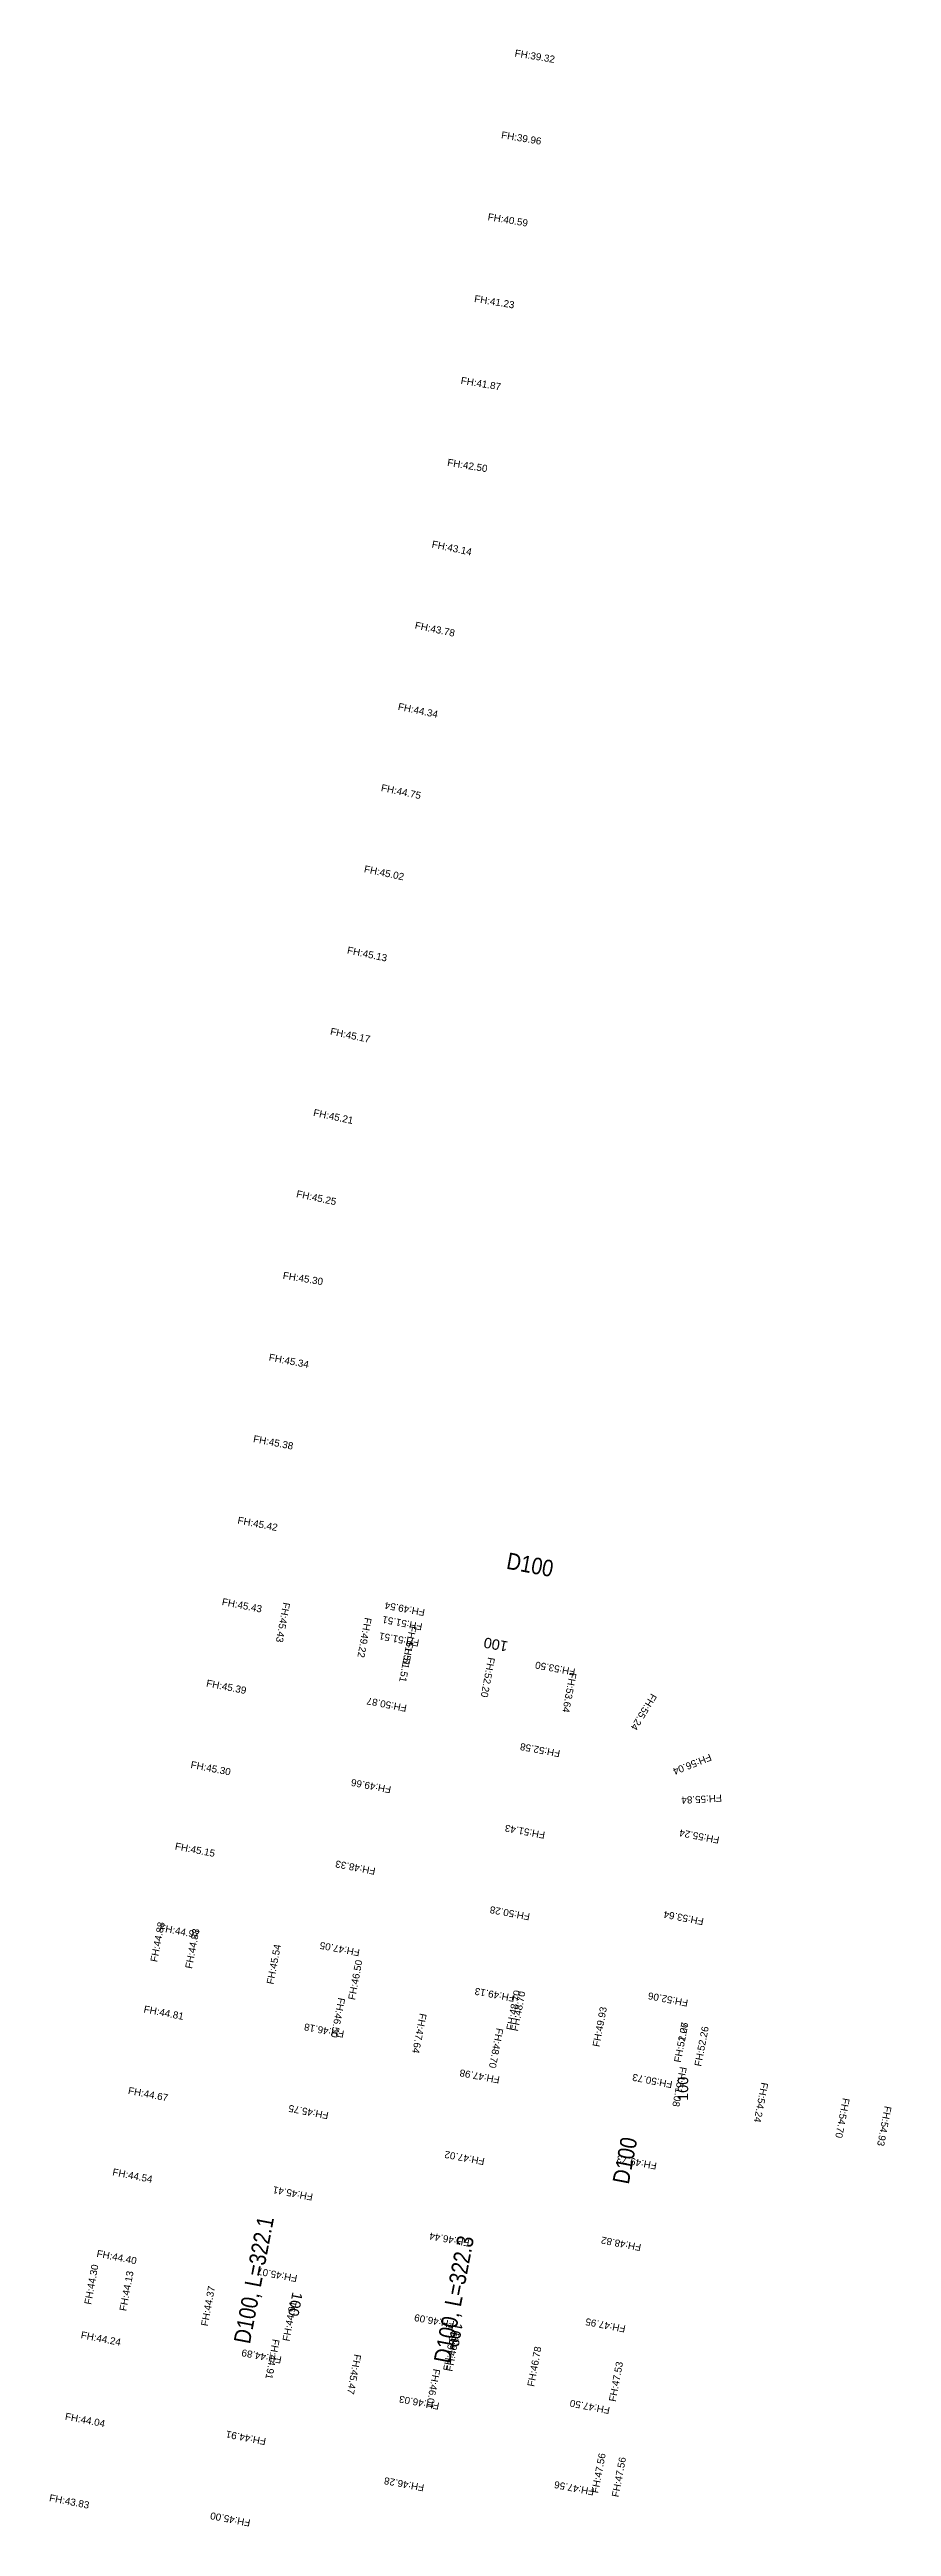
# Model space of a CAD drawing. Header units: millimetres. Extents: x 227572 to 269266, y 328772 to 443556.
# Drawn here: x 228033 to 228236, y 432362 to 432959 of the extents above; entities that cross this region are included whole.
import ezdxf
from ezdxf.enums import TextEntityAlignment as Align

# ---------------------------------------------------------------- set-up
doc = ezdxf.new("R2010")
doc.units = ezdxf.units.MM
for name, color, linetype in [('L_diameter', 3, 'Continuous'), ('S-2.생활-2.관로-2.제원', 7, 'Continuous'), ('도로체인계획고', 6, 'Continuous')]:
    doc.layers.add(name, color=color, linetype=linetype)
doc.styles.add('HY울릉도M', font='HYWULM.TTF')
doc.styles.get("Standard").update_dxf_attribs({"font": 'arial.ttf'})

msp = doc.modelspace()

# ---------------------------------------------------------------- texts
at = {"layer": 'L_diameter'}
for rotation, p in [(169.47078, (228142.89, 432572.49)), (89.67229, (228184.1, 432464.25)), (259.13523, (228093.73, 432417.83)), (259.50703, (228132.34, 432410.54))]:
    msp.add_text('100', height=2.5, rotation=rotation, dxfattribs=at).set_placement(p, align=Align.TOP_LEFT)
at = {"layer": 'S-2.생활-2.관로-2.제원', "color": 7, "style": 'HY울릉도M', "width": 0.9}
for s, rotation, p in [('D100', 349.47078, (228148.16, 432591.54, 69)), ('D100', 79.13523, (228173.35, 432449.5, 69)), ('D100, L=322.1', 79.13523, (228083.89, 432420.71, 69)), ('D100, L=322.3', 79.13523, (228132.11, 432416.03, 69))]:
    msp.add_text(s, height=4, rotation=rotation, dxfattribs=at).set_placement(p, align=Align.CENTER)
at = {"layer": '도로체인계획고'}
for s, rotation, p in [('FH:39.32', 350.64624, (228144.71, 432957.14)), ('FH:39.96', 350.64624, (228141.46, 432937.41)), ('FH:40.59', 350.64624, (228138.21, 432917.67)), ('FH:41.23', 350.64624, (228134.96, 432897.94)), ('FH:41.87', 350.64624, (228131.71, 432878.21)), ('FH:42.50', 350.64624, (228128.46, 432858.47)), ('FH:43.14', 348.22215, (228124.71, 432838.78)), ('FH:43.78', 348.22215, (228120.63, 432819.21)), ('FH:44.34', 348.22215, (228116.55, 432799.63)), ('FH:44.75', 348.22215, (228112.47, 432780.05)), ('FH:45.02', 348.22215, (228108.38, 432760.47)), ('FH:45.13', 348.22215, (228104.3, 432740.89)), ('FH:45.17', 348.22215, (228100.22, 432721.31)), ('FH:45.21', 348.22215, (228096.14, 432701.73)), ('FH:45.25', 348.22215, (228092.05, 432682.15)), ('FH:45.30', 350.72963, (228088.82, 432662.46)), ('FH:45.34', 349.13495, (228085.43, 432642.73)), ('FH:45.38', 349.13495, (228081.66, 432623.08)), ('FH:45.42', 349.13495, (228077.89, 432603.44)), ('FH:45.43', 349.13495, (228074.12, 432583.8)), ('FH:45.43', 259.47078, (228089.01, 432584.53)), ('FH:51.51', 169.13523, (228122.68, 432579.33)), ('FH:49.54', 169.47078, (228123.28, 432582.78)), ('FH:49.22', 259.47078, (228108.67, 432580.88)), ('FH:51.51', 169.47078, (228121.91, 432575.41)), ('FH:51.51', 259.47078, (228119.46, 432578.87)), ('FH:51.51', 259.47078, (228118.73, 432574.94)), ('FH:52.20', 259.47078, (228138.4, 432571.29)), ('FH:53.50', 169.50703, (228159.53, 432568.42)), ('FH:45.39', 349.13495, (228070.35, 432564.16)), ('FH:53.64', 259.47078, (228158.06, 432567.63)), ('FH:50.87', 169.13523, (228118.91, 432559.69)), ('FH:55.24', 238.80602, (228177.72, 432562.62)), ('FH:45.30', 349.13495, (228066.58, 432544.52)), ('FH:52.58', 169.50703, (228155.89, 432548.75)), ('FH:56.04', 201.841, (228191.83, 432547.99)), ('FH:49.66', 169.13523, (228115.14, 432540.05)), ('FH:55.84', 183.3585, (228194.71, 432538.1)), ('FH:51.43', 169.50703, (228152.25, 432529.09)), ('FH:55.24', 169.13523, (228194.27, 432527.9)), ('FH:45.15', 349.13495, (228062.81, 432524.88)), ('FH:48.33', 169.13523, (228111.37, 432520.4)), ('FH:50.28', 169.50703, (228148.6, 432509.42)), ('FH:53.64', 169.13523, (228190.5, 432508.25)), ('FH:44.88', 79.13523, (228058.63, 432497.61)), ('FH:44.97', 349.13495, (228059.04, 432505.23)), ('FH:44.88', 79.13523, (228067.01, 432496)), ('FH:45.54', 79.13523, (228086.65, 432492.23)), ('FH:47.05', 169.13523, (228107.6, 432500.76)), ('FH:46.50', 79.13523, (228106.3, 432488.46)), ('FH:49.13', 169.50703, (228144.96, 432489.76)), ('FH:44.81', 349.13495, (228055.27, 432485.59)), ('FH:46.50', 259.13523, (228102.29, 432489.23)), ('FH:48.70', 79.13523, (228144.43, 432481.14)), ('FH:48.70', 79.13523, (228145.58, 432480.92)), ('FH:49.93', 79.13523, (228165.22, 432477.15)), ('FH:52.06', 169.13523, (228186.73, 432488.61)), ('FH:46.18', 169.13523, (228103.83, 432481.12)), ('FH:47.64', 259.13523, (228121.93, 432485.46)), ('FH:48.70', 259.13523, (228140.42, 432481.91)), ('FH:51.07', 79.13523, (228184.86, 432473.38)), ('FH:52.26', 79.13523, (228184.86, 432473.38)), ('FH:52.26', 79.13523, (228189.77, 432472.44)), ('FH:44.67', 349.13495, (228051.5, 432465.95)), ('FH:47.98', 169.50703, (228141.32, 432470.09)), ('FH:50.73', 169.13523, (228182.96, 432468.97)), ('FH:51.08', 259.13523, (228184.63, 432472.58)), ('FH:54.24', 259.13523, (228204.27, 432468.81)), ('FH:45.75', 169.13523, (228100.06, 432461.48)), ('FH:54.70', 259.13523, (228223.91, 432465.04)), ('FH:54.93', 259.13523, (228234, 432463.11)), ('FH:47.02', 169.50703, (228137.68, 432450.42)), ('FH:49.73', 169.13523, (228179.19, 432449.33)), ('FH:44.54', 349.13495, (228047.73, 432446.31)), ('FH:45.41', 169.13523, (228096.29, 432441.84)), ('FH:46.44', 169.50703, (228134.03, 432430.76)), ('FH:44.40', 349.02055, (228043.92, 432426.67)), ('FH:48.82', 169.13523, (228175.42, 432429.69)), ('FH:44.30', 79.50703, (228042.71, 432415.03)), ('FH:44.13', 79.50703, (228051.17, 432413.46)), ('FH:44.37', 79.50703, (228070.83, 432409.82)), ('FH:45.07', 169.13523, (228092.52, 432422.2)), ('FH:44.91', 79.50703, (228090.5, 432406.18)), ('FH:44.24', 349.02055, (228040.11, 432407.04)), ('FH:46.09', 169.50703, (228130.39, 432411.09)), ('FH:46.01', 79.50703, (228129.21, 432399.01)), ('FH:46.01', 79.50703, (228129.83, 432398.89)), ('FH:47.95', 169.13523, (228171.65, 432410.05)), ('FH:44.89', 169.13523, (228088.75, 432402.56)), ('FH:44.91', 259.50703, (228086.48, 432406.92)), ('FH:45.47', 259.50703, (228106.15, 432403.28)), ('FH:46.78', 79.50703, (228149.49, 432395.25)), ('FH:46.01', 259.50703, (228125.2, 432399.75)), ('FH:47.53', 79.50703, (228169.16, 432391.61)), ('FH:46.03', 169.50703, (228126.75, 432391.43)), ('FH:47.50', 169.13523, (228167.88, 432390.4)), ('FH:44.04', 349.02055, (228036.3, 432387.41)), ('FH:44.91', 169.13523, (228084.98, 432382.91)), ('FH:47.56', 79.13523, (228164.93, 432369.55)), ('FH:47.56', 79.13523, (228169.84, 432368.6)), ('FH:46.28', 169.50703, (228123.11, 432371.76)), ('FH:47.56', 169.13523, (228164.11, 432370.76)), ('FH:43.83', 349.02055, (228032.49, 432367.77)), ('FH:45.00', 169.13523, (228081.21, 432363.27))]:
    msp.add_text(s, height=1.7, rotation=rotation, dxfattribs=at).set_placement(p)

doc.saveas('drawing.dxf')
